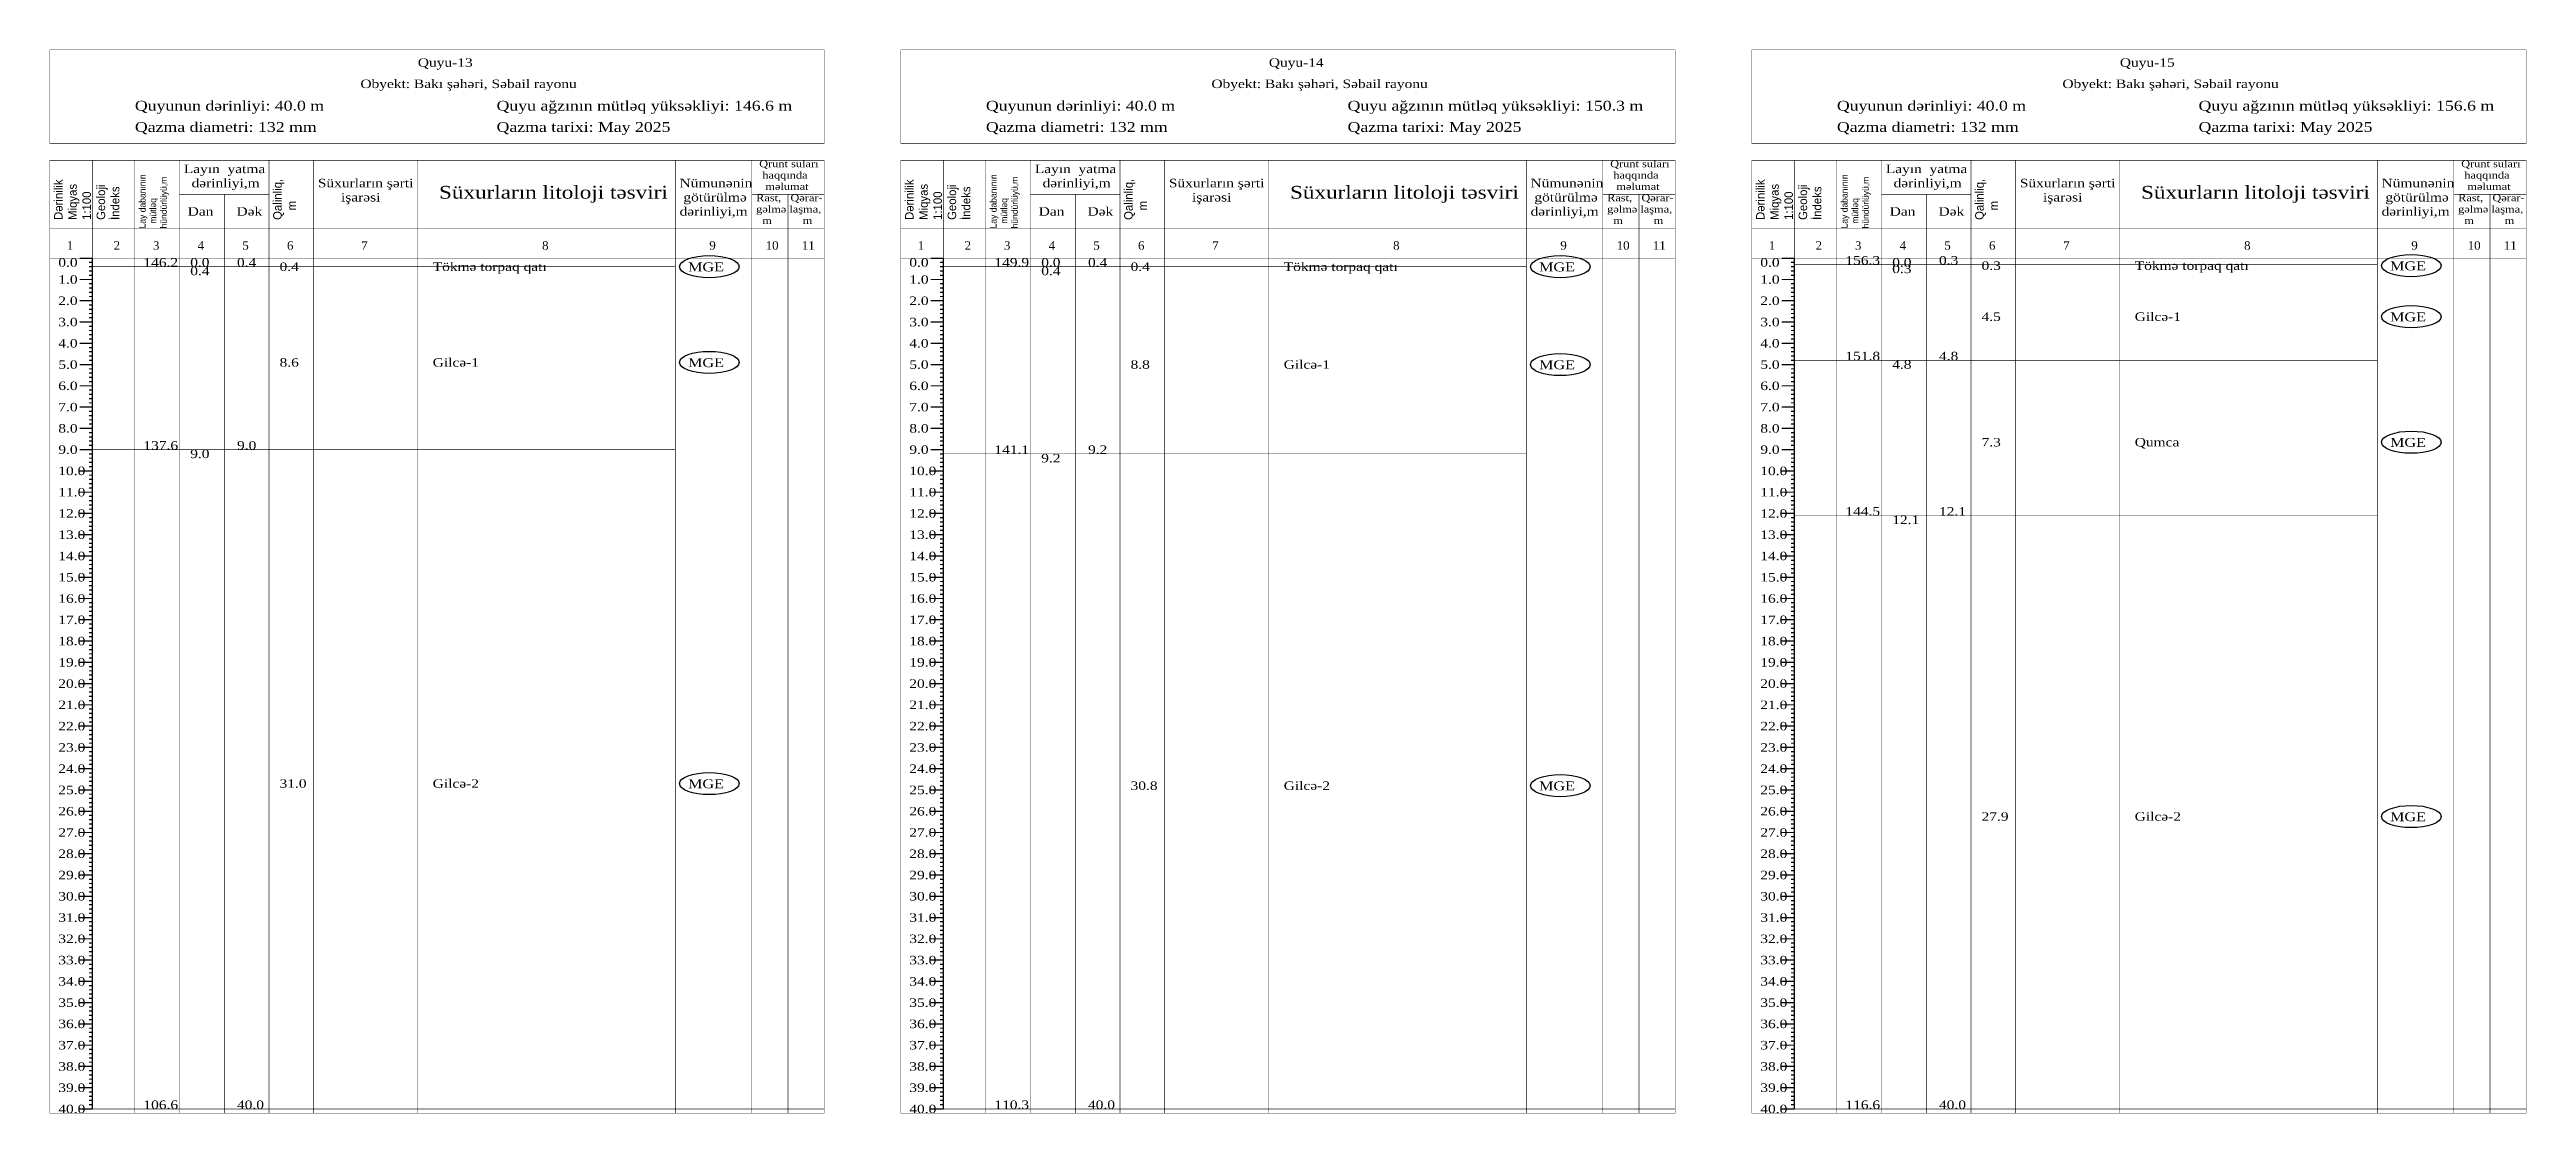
# Model space of a CAD drawing. Header units: metres. Extents: x -10 to 4772, y -44 to 349.
# Drawn here: x 2390 to 2972, y 99 to 349 of the extents above; entities that cross this region are included whole.
import ezdxf

# ---------------------------------------------------------------- set-up
doc = ezdxf.new("R2010")
doc.units = ezdxf.units.M
doc.layers.add('Default', color=7, linetype='Continuous')
doc.layers.add('MyLayer', color=7, linetype='Continuous')
doc.styles.add('Times New Roman', font='Times New Roman')
doc.styles.add('Times New Roman_Bold', font='Times New Roman', dxfattribs={"width": 1.2})

msp = doc.modelspace()

# ---------------------------------------------------------------- texts
at = {"color": 7, "attachment_point": 1}
for s, insert, char_height, style in [('Quyu-13', (2476.5, 347), 2, 'Times New Roman_Bold'), ('Quyu-14', (2676.5, 347), 2, 'Times New Roman_Bold'), ('Quyu-15', (2876.5, 347), 2, 'Times New Roman_Bold'), ('Obyekt: Bakı şəhəri, Səbail rayonu', (2463, 342), 2, 'Times New Roman_Bold'), ('Obyekt: Bakı şəhəri, Səbail rayonu', (2663, 342), 2, 'Times New Roman_Bold'), ('Obyekt: Bakı şəhəri, Səbail rayonu', (2863, 342), 2, 'Times New Roman_Bold'), ('Quyunun dərinliyi: 40.0 m', (2410, 337), 2.3, 'Times New Roman_Bold'), ('Qazma diametri: 132 mm', (2410, 332), 2.3, 'Times New Roman_Bold'), ('Quyu ağzının mütləq yüksəkliyi: 146.6 m', (2495, 337), 2.3, 'Times New Roman_Bold'), ('Qazma tarixi: May 2025 ', (2495, 332), 2.3, 'Times New Roman_Bold'), ('Quyunun dərinliyi: 40.0 m', (2610, 337), 2.3, 'Times New Roman_Bold'), ('Qazma diametri: 132 mm', (2610, 332), 2.3, 'Times New Roman_Bold'), ('Quyu ağzının mütləq yüksəkliyi: 150.3 m', (2695, 337), 2.3, 'Times New Roman_Bold'), ('Qazma tarixi: May 2025 ', (2695, 332), 2.3, 'Times New Roman_Bold'), ('Quyunun dərinliyi: 40.0 m', (2810, 337), 2.3, 'Times New Roman_Bold'), ('Qazma diametri: 132 mm', (2810, 332), 2.3, 'Times New Roman_Bold'), ('Quyu ağzının mütləq yüksəkliyi: 156.6 m', (2895, 337), 2.3, 'Times New Roman_Bold'), ('Qazma tarixi: May 2025 ', (2895, 332), 2.3, 'Times New Roman_Bold'), ('Layın  yatma\\P  dərinliyi,m \\P \\P Dan      Dək', (2421.5, 322), 2, 'Times New Roman_Bold'), (' Qrunt suları\\P  haqqında\\P   məlumat\\PRast,   Qərar-\\Pgəlmə laşma,\\P  m          m ', (2556, 323), 1.6, 'Times New Roman_Bold'), ('Layın  yatma\\P  dərinliyi,m \\P \\P Dan      Dək', (2621.5, 322), 2, 'Times New Roman_Bold'), (' Qrunt suları\\P  haqqında\\P   məlumat\\PRast,   Qərar-\\Pgəlmə laşma,\\P  m          m ', (2756, 323), 1.6, 'Times New Roman_Bold'), ('Layın  yatma\\P  dərinliyi,m \\P \\P Dan      Dək', (2821.5, 322), 2, 'Times New Roman_Bold'), (' Qrunt suları\\P  haqqında\\P   məlumat\\PRast,   Qərar-\\Pgəlmə laşma,\\P  m          m ', (2956, 323), 1.6, 'Times New Roman_Bold'), ('\\PSüxurların şərti\\P      işarəsi', (2453, 322), 2, 'Times New Roman_Bold'), ('\\P   Süxurların litoloji təsviri', (2477.4, 322), 3, 'Times New Roman_Bold'), ('\\PNümunənin\\P götürülmə\\Pdərinliyi,m', (2538, 322), 2, 'Times New Roman_Bold'), ('\\PSüxurların şərti\\P      işarəsi', (2653, 322), 2, 'Times New Roman_Bold'), ('\\P   Süxurların litoloji təsviri', (2677.4, 322), 3, 'Times New Roman_Bold'), ('\\PNümunənin\\P götürülmə\\Pdərinliyi,m', (2738, 322), 2, 'Times New Roman_Bold'), ('\\PSüxurların şərti\\P      işarəsi', (2853, 322), 2, 'Times New Roman_Bold'), ('\\P   Süxurların litoloji təsviri', (2877.4, 322), 3, 'Times New Roman_Bold'), ('\\PNümunənin\\P götürülmə\\Pdərinliyi,m', (2938, 322), 2, 'Times New Roman_Bold'), ('1', (2394, 304), 2, 'Times New Roman'), ('2', (2405, 304), 2, 'Times New Roman'), ('3', (2414.25, 304), 2, 'Times New Roman'), ('4', (2424.75, 304), 2, 'Times New Roman'), ('5', (2435.25, 304), 2, 'Times New Roman'), ('6', (2445.75, 304), 2, 'Times New Roman'), ('7', (2463.2, 304), 2, 'Times New Roman'), ('8', (2505.7, 304), 2, 'Times New Roman'), ('9', (2545, 304), 2, 'Times New Roman'), ('10', (2558.25, 304), 2, 'Times New Roman'), ('11', (2566.75, 304), 2, 'Times New Roman'), ('1', (2594, 304), 2, 'Times New Roman'), ('2', (2605, 304), 2, 'Times New Roman'), ('3', (2614.25, 304), 2, 'Times New Roman'), ('4', (2624.75, 304), 2, 'Times New Roman'), ('5', (2635.25, 304), 2, 'Times New Roman'), ('6', (2645.75, 304), 2, 'Times New Roman'), ('7', (2663.2, 304), 2, 'Times New Roman'), ('8', (2705.7, 304), 2, 'Times New Roman'), ('9', (2745, 304), 2, 'Times New Roman'), ('10', (2758.25, 304), 2, 'Times New Roman'), ('11', (2766.75, 304), 2, 'Times New Roman'), ('1', (2794, 304), 2, 'Times New Roman'), ('2', (2805, 304), 2, 'Times New Roman'), ('3', (2814.25, 304), 2, 'Times New Roman'), ('4', (2824.75, 304), 2, 'Times New Roman'), ('5', (2835.25, 304), 2, 'Times New Roman'), ('6', (2845.75, 304), 2, 'Times New Roman'), ('7', (2863.2, 304), 2, 'Times New Roman'), ('8', (2905.7, 304), 2, 'Times New Roman'), ('9', (2945, 304), 2, 'Times New Roman'), ('10', (2958.25, 304), 2, 'Times New Roman'), ('11', (2966.75, 304), 2, 'Times New Roman'), ('0.0', (2392, 300), 2, 'Times New Roman_Bold'), ('146.2', (2412, 300), 2, 'Times New Roman_Bold'), ('0.0', (2423, 300), 2, 'Times New Roman_Bold'), ('0.4', (2423, 298), 2, 'Times New Roman_Bold'), ('0.4', (2423, 298), 2, 'Times New Roman_Bold'), ('0.4', (2434, 300), 2, 'Times New Roman_Bold'), ('0.4', (2444, 299), 2, 'Times New Roman_Bold'), ('Tökmə torpaq qatı', (2480, 299), 2, 'Times New Roman_Bold'), ('0.0', (2592, 300), 2, 'Times New Roman_Bold'), ('149.9', (2612, 300), 2, 'Times New Roman_Bold'), ('0.0', (2623, 300), 2, 'Times New Roman_Bold'), ('0.4', (2623, 298), 2, 'Times New Roman_Bold'), ('0.4', (2623, 298), 2, 'Times New Roman_Bold'), ('0.4', (2634, 300), 2, 'Times New Roman_Bold'), ('0.4', (2644, 299), 2, 'Times New Roman_Bold'), ('Tökmə torpaq qatı', (2680, 299), 2, 'Times New Roman_Bold'), ('0.0', (2792, 300), 2, 'Times New Roman_Bold'), ('156.3', (2812, 300.5), 2, 'Times New Roman_Bold'), ('0.0', (2823, 300), 2, 'Times New Roman_Bold'), ('0.3', (2823, 298.5), 2, 'Times New Roman_Bold'), ('0.3', (2823, 298.5), 2, 'Times New Roman_Bold'), ('0.3', (2834, 300.5), 2, 'Times New Roman_Bold'), ('0.3', (2844, 299.25), 2, 'Times New Roman_Bold'), ('Tökmə torpaq qatı', (2880, 299.25), 2, 'Times New Roman_Bold'), ('1.0', (2392, 296), 2, 'Times New Roman_Bold'), ('1.0', (2592, 296), 2, 'Times New Roman_Bold'), ('1.0', (2792, 296), 2, 'Times New Roman_Bold'), ('2.0', (2392, 291), 2, 'Times New Roman_Bold'), ('3.0', (2392, 286), 2, 'Times New Roman_Bold'), ('2.0', (2592, 291), 2, 'Times New Roman_Bold'), ('3.0', (2592, 286), 2, 'Times New Roman_Bold'), ('2.0', (2792, 291), 2, 'Times New Roman_Bold'), ('3.0', (2792, 286), 2, 'Times New Roman_Bold'), ('4.5', (2844, 287.25), 2, 'Times New Roman_Bold'), ('Gilcə-1', (2880, 287.25), 2, 'Times New Roman_Bold'), ('4.0', (2392, 281), 2, 'Times New Roman_Bold'), ('4.0', (2592, 281), 2, 'Times New Roman_Bold'), ('4.0', (2792, 281), 2, 'Times New Roman_Bold'), ('5.0', (2392, 276), 2, 'Times New Roman_Bold'), ('8.6', (2444, 276.5), 2, 'Times New Roman_Bold'), ('Gilcə-1', (2480, 276.5), 2, 'Times New Roman_Bold'), ('5.0', (2592, 276), 2, 'Times New Roman_Bold'), ('8.8', (2644, 276), 2, 'Times New Roman_Bold'), ('Gilcə-1', (2680, 276), 2, 'Times New Roman_Bold'), ('5.0', (2792, 276), 2, 'Times New Roman_Bold'), ('151.8', (2812, 278), 2, 'Times New Roman_Bold'), ('4.8', (2823, 276), 2, 'Times New Roman_Bold'), ('4.8', (2823, 276), 2, 'Times New Roman_Bold'), ('4.8', (2834, 278), 2, 'Times New Roman_Bold'), ('6.0', (2392, 271), 2, 'Times New Roman_Bold'), ('6.0', (2592, 271), 2, 'Times New Roman_Bold'), ('6.0', (2792, 271), 2, 'Times New Roman_Bold'), ('7.0', (2392, 266), 2, 'Times New Roman_Bold'), ('7.0', (2592, 266), 2, 'Times New Roman_Bold'), ('7.0', (2792, 266), 2, 'Times New Roman_Bold'), ('8.0', (2392, 261), 2, 'Times New Roman_Bold'), ('137.6', (2412, 257), 2, 'Times New Roman_Bold'), ('9.0', (2434, 257), 2, 'Times New Roman_Bold'), ('8.0', (2592, 261), 2, 'Times New Roman_Bold'), ('8.0', (2792, 261), 2, 'Times New Roman_Bold'), ('7.3', (2844, 257.75), 2, 'Times New Roman_Bold'), ('Qumca', (2880, 257.75), 2, 'Times New Roman_Bold'), ('9.0', (2392, 256), 2, 'Times New Roman_Bold'), ('10.0', (2392, 251), 2, 'Times New Roman_Bold'), ('9.0', (2423, 255), 2, 'Times New Roman_Bold'), ('9.0', (2423, 255), 2, 'Times New Roman_Bold'), ('9.0', (2592, 256), 2, 'Times New Roman_Bold'), ('10.0', (2592, 251), 2, 'Times New Roman_Bold'), ('141.1', (2612, 256), 2, 'Times New Roman_Bold'), ('9.2', (2623, 254), 2, 'Times New Roman_Bold'), ('9.2', (2623, 254), 2, 'Times New Roman_Bold'), ('9.2', (2634, 256), 2, 'Times New Roman_Bold'), ('9.0', (2792, 256), 2, 'Times New Roman_Bold'), ('10.0', (2792, 251), 2, 'Times New Roman_Bold'), ('11.0', (2392, 246), 2, 'Times New Roman_Bold'), ('11.0', (2592, 246), 2, 'Times New Roman_Bold'), ('11.0', (2792, 246), 2, 'Times New Roman_Bold'), ('12.0', (2392, 241), 2, 'Times New Roman_Bold'), ('12.0', (2592, 241), 2, 'Times New Roman_Bold'), ('12.0', (2792, 241), 2, 'Times New Roman_Bold'), ('144.5', (2812, 241.5), 2, 'Times New Roman_Bold'), ('12.1', (2823, 239.5), 2, 'Times New Roman_Bold'), ('12.1', (2823, 239.5), 2, 'Times New Roman_Bold'), ('12.1', (2834, 241.5), 2, 'Times New Roman_Bold'), ('13.0', (2392, 236), 2, 'Times New Roman_Bold'), ('13.0', (2592, 236), 2, 'Times New Roman_Bold'), ('13.0', (2792, 236), 2, 'Times New Roman_Bold'), ('14.0', (2392, 231), 2, 'Times New Roman_Bold'), ('14.0', (2592, 231), 2, 'Times New Roman_Bold'), ('14.0', (2792, 231), 2, 'Times New Roman_Bold'), ('15.0', (2392, 226), 2, 'Times New Roman_Bold'), ('15.0', (2592, 226), 2, 'Times New Roman_Bold'), ('15.0', (2792, 226), 2, 'Times New Roman_Bold'), ('16.0', (2392, 221), 2, 'Times New Roman_Bold'), ('17.0', (2392, 216), 2, 'Times New Roman_Bold'), ('16.0', (2592, 221), 2, 'Times New Roman_Bold'), ('17.0', (2592, 216), 2, 'Times New Roman_Bold'), ('16.0', (2792, 221), 2, 'Times New Roman_Bold'), ('17.0', (2792, 216), 2, 'Times New Roman_Bold'), ('18.0', (2392, 211), 2, 'Times New Roman_Bold'), ('18.0', (2592, 211), 2, 'Times New Roman_Bold'), ('18.0', (2792, 211), 2, 'Times New Roman_Bold'), ('19.0', (2392, 206), 2, 'Times New Roman_Bold'), ('19.0', (2592, 206), 2, 'Times New Roman_Bold'), ('19.0', (2792, 206), 2, 'Times New Roman_Bold'), ('20.0', (2392, 201), 2, 'Times New Roman_Bold'), ('20.0', (2592, 201), 2, 'Times New Roman_Bold'), ('20.0', (2792, 201), 2, 'Times New Roman_Bold'), ('21.0', (2392, 196), 2, 'Times New Roman_Bold'), ('21.0', (2592, 196), 2, 'Times New Roman_Bold'), ('21.0', (2792, 196), 2, 'Times New Roman_Bold'), ('22.0', (2392, 191), 2, 'Times New Roman_Bold'), ('22.0', (2592, 191), 2, 'Times New Roman_Bold'), ('22.0', (2792, 191), 2, 'Times New Roman_Bold'), ('23.0', (2392, 186), 2, 'Times New Roman_Bold'), ('24.0', (2392, 181), 2, 'Times New Roman_Bold'), ('23.0', (2592, 186), 2, 'Times New Roman_Bold'), ('24.0', (2592, 181), 2, 'Times New Roman_Bold'), ('23.0', (2792, 186), 2, 'Times New Roman_Bold'), ('24.0', (2792, 181), 2, 'Times New Roman_Bold'), ('25.0', (2392, 176), 2, 'Times New Roman_Bold'), ('31.0', (2444, 177.5), 2, 'Times New Roman_Bold'), ('Gilcə-2', (2480, 177.5), 2, 'Times New Roman_Bold'), ('25.0', (2592, 176), 2, 'Times New Roman_Bold'), ('30.8', (2644, 177), 2, 'Times New Roman_Bold'), ('Gilcə-2', (2680, 177), 2, 'Times New Roman_Bold'), ('25.0', (2792, 176), 2, 'Times New Roman_Bold'), ('26.0', (2392, 171), 2, 'Times New Roman_Bold'), ('26.0', (2592, 171), 2, 'Times New Roman_Bold'), ('26.0', (2792, 171), 2, 'Times New Roman_Bold'), ('27.9', (2844, 169.75), 2, 'Times New Roman_Bold'), ('Gilcə-2', (2880, 169.75), 2, 'Times New Roman_Bold'), ('27.0', (2392, 166), 2, 'Times New Roman_Bold'), ('27.0', (2592, 166), 2, 'Times New Roman_Bold'), ('27.0', (2792, 166), 2, 'Times New Roman_Bold'), ('28.0', (2392, 161), 2, 'Times New Roman_Bold'), ('28.0', (2592, 161), 2, 'Times New Roman_Bold'), ('28.0', (2792, 161), 2, 'Times New Roman_Bold'), ('29.0', (2392, 156), 2, 'Times New Roman_Bold'), ('29.0', (2592, 156), 2, 'Times New Roman_Bold'), ('29.0', (2792, 156), 2, 'Times New Roman_Bold'), ('30.0', (2392, 151), 2, 'Times New Roman_Bold'), ('31.0', (2392, 146), 2, 'Times New Roman_Bold'), ('30.0', (2592, 151), 2, 'Times New Roman_Bold'), ('31.0', (2592, 146), 2, 'Times New Roman_Bold'), ('30.0', (2792, 151), 2, 'Times New Roman_Bold'), ('31.0', (2792, 146), 2, 'Times New Roman_Bold'), ('32.0', (2392, 141), 2, 'Times New Roman_Bold'), ('32.0', (2592, 141), 2, 'Times New Roman_Bold'), ('32.0', (2792, 141), 2, 'Times New Roman_Bold'), ('33.0', (2392, 136), 2, 'Times New Roman_Bold'), ('33.0', (2592, 136), 2, 'Times New Roman_Bold'), ('33.0', (2792, 136), 2, 'Times New Roman_Bold'), ('34.0', (2392, 131), 2, 'Times New Roman_Bold'), ('34.0', (2592, 131), 2, 'Times New Roman_Bold'), ('34.0', (2792, 131), 2, 'Times New Roman_Bold'), ('35.0', (2392, 126), 2, 'Times New Roman_Bold'), ('35.0', (2592, 126), 2, 'Times New Roman_Bold'), ('35.0', (2792, 126), 2, 'Times New Roman_Bold'), ('36.0', (2392, 121), 2, 'Times New Roman_Bold'), ('36.0', (2592, 121), 2, 'Times New Roman_Bold'), ('36.0', (2792, 121), 2, 'Times New Roman_Bold'), ('37.0', (2392, 116), 2, 'Times New Roman_Bold'), ('38.0', (2392, 111), 2, 'Times New Roman_Bold'), ('37.0', (2592, 116), 2, 'Times New Roman_Bold'), ('38.0', (2592, 111), 2, 'Times New Roman_Bold'), ('37.0', (2792, 116), 2, 'Times New Roman_Bold'), ('38.0', (2792, 111), 2, 'Times New Roman_Bold'), ('39.0', (2392, 106), 2, 'Times New Roman_Bold'), ('39.0', (2592, 106), 2, 'Times New Roman_Bold'), ('39.0', (2792, 106), 2, 'Times New Roman_Bold'), ('40.0', (2392, 101), 2, 'Times New Roman_Bold'), ('106.6', (2412, 102), 2, 'Times New Roman_Bold'), ('40.0', (2434, 102), 2, 'Times New Roman_Bold'), ('40.0', (2592, 101), 2, 'Times New Roman_Bold'), ('110.3', (2612, 102), 2, 'Times New Roman_Bold'), ('40.0', (2634, 102), 2, 'Times New Roman_Bold'), ('40.0', (2792, 101), 2, 'Times New Roman_Bold'), ('116.6', (2812, 102), 2, 'Times New Roman_Bold'), ('40.0', (2834, 102), 2, 'Times New Roman_Bold')]:
    msp.add_mtext(s, dxfattribs=dict(at, insert=insert, char_height=char_height, style=style))
at = {"attachment_point": 1, "rotation": 90}
for s, insert, char_height in [('Dərinilik\\PMiqyas\\P1:100', (2391, 309), 2), ('Geoloji\\Pİndeks', (2401, 309), 2), ('Lay dabanının\\P  mütləq\\Phündürlüyü,m', (2411, 307), 1.5), ('Qalinliq,\\P   m', (2442.5, 309), 2), ('Dərinilik\\PMiqyas\\P1:100', (2591, 309), 2), ('Geoloji\\Pİndeks', (2601, 309), 2), ('Lay dabanının\\P  mütləq\\Phündürlüyü,m', (2611, 307), 1.5), ('Qalinliq,\\P   m', (2642.5, 309), 2), ('Dərinilik\\PMiqyas\\P1:100', (2791, 309), 2), ('Geoloji\\Pİndeks', (2801, 309), 2), ('Lay dabanının\\P  mütləq\\Phündürlüyü,m', (2811, 307), 1.5), ('Qalinliq,\\P   m', (2842.5, 309), 2)]:
    msp.add_mtext(s, dxfattribs=dict(at, insert=insert, char_height=char_height))
at = {"color": 5, "char_height": 2.1, "attachment_point": 1, "style": 'Times New Roman_Bold'}
for insert in [(2540, 299), (2740, 299), (2940, 299.25), (2940, 287.25), (2540, 276.5), (2740, 276), (2940, 257.75), (2540, 177.5), (2740, 177), (2940, 169.75)]:
    msp.add_mtext('MGE', dxfattribs=dict(at, insert=insert))

# ---------------------------------------------------------------- linework, layer by layer
at = {"color": 7, "lineweight": 30}
for p, q in [((2400, 100), (2400, 300)), ((2600, 100), (2600, 300)), ((2800, 100), (2800, 300))]:
    msp.add_line(p, q, dxfattribs=at)
for points in [[(2400, 100), (2400, 300)], [(2600, 100), (2600, 300)], [(2800, 100), (2800, 300)]]:
    msp.add_lwpolyline(points, dxfattribs=at)
at = {"color": 5}
for centre in [(2545, 298), (2745, 298), (2945, 298.25), (2945, 286.25), (2545, 275.5), (2745, 275), (2945, 256.75), (2545, 176.5), (2745, 176), (2945, 168.75)]:
    msp.add_ellipse(centre, major_axis=(7, 0), ratio=0.371429, dxfattribs=at)
at = {"layer": 'Default'}
for points, const_width in [([(2400, 300), (2400, 323)], 0.12), ([(2600, 300), (2600, 323)], 0.12), ([(2800, 300), (2800, 323)], 0.12), ([(2397, 300), (2400, 300)], 0.3), ([(2399.2, 299), (2400, 299)], 0.3), ([(2399.2, 298), (2400, 298)], 0.3), ([(2399.2, 297), (2400, 297)], 0.3), ([(2400, 298), (2537, 298)], 0.12), ([(2597, 300), (2600, 300)], 0.3), ([(2599.2, 299), (2600, 299)], 0.3), ([(2599.2, 298), (2600, 298)], 0.3), ([(2599.2, 297), (2600, 297)], 0.3), ([(2600, 298), (2737, 298)], 0.12), ([(2797, 300), (2800, 300)], 0.3), ([(2799.2, 299), (2800, 299)], 0.3), ([(2799.2, 298), (2800, 298)], 0.3), ([(2799.2, 297), (2800, 297)], 0.3), ([(2800, 298.5), (2937, 298.5)], 0.12), ([(2397, 295), (2400, 295)], 0.3), ([(2399.2, 296), (2400, 296)], 0.3), ([(2399.2, 294), (2400, 294)], 0.3), ([(2399.2, 293), (2400, 293)], 0.3), ([(2399.2, 292), (2400, 292)], 0.3), ([(2399.2, 291), (2400, 291)], 0.3), ([(2597, 295), (2600, 295)], 0.3), ([(2599.2, 296), (2600, 296)], 0.3), ([(2599.2, 294), (2600, 294)], 0.3), ([(2599.2, 293), (2600, 293)], 0.3), ([(2599.2, 292), (2600, 292)], 0.3), ([(2599.2, 291), (2600, 291)], 0.3), ([(2797, 295), (2800, 295)], 0.3), ([(2799.2, 296), (2800, 296)], 0.3), ([(2799.2, 294), (2800, 294)], 0.3), ([(2799.2, 293), (2800, 293)], 0.3), ([(2799.2, 292), (2800, 292)], 0.3), ([(2799.2, 291), (2800, 291)], 0.3), ([(2397, 290), (2400, 290)], 0.3), ([(2399.2, 289), (2400, 289)], 0.3), ([(2399.2, 288), (2400, 288)], 0.3), ([(2399.2, 287), (2400, 287)], 0.3), ([(2399.2, 286), (2400, 286)], 0.3), ([(2597, 290), (2600, 290)], 0.3), ([(2599.2, 289), (2600, 289)], 0.3), ([(2599.2, 288), (2600, 288)], 0.3), ([(2599.2, 287), (2600, 287)], 0.3), ([(2599.2, 286), (2600, 286)], 0.3), ([(2797, 290), (2800, 290)], 0.3), ([(2799.2, 289), (2800, 289)], 0.3), ([(2799.2, 288), (2800, 288)], 0.3), ([(2799.2, 287), (2800, 287)], 0.3), ([(2799.2, 286), (2800, 286)], 0.3), ([(2397, 285), (2400, 285)], 0.3), ([(2397, 280), (2400, 280)], 0.3), ([(2399.2, 284), (2400, 284)], 0.3), ([(2399.2, 283), (2400, 283)], 0.3), ([(2399.2, 282), (2400, 282)], 0.3), ([(2399.2, 281), (2400, 281)], 0.3), ([(2597, 285), (2600, 285)], 0.3), ([(2597, 280), (2600, 280)], 0.3), ([(2599.2, 284), (2600, 284)], 0.3), ([(2599.2, 283), (2600, 283)], 0.3), ([(2599.2, 282), (2600, 282)], 0.3), ([(2599.2, 281), (2600, 281)], 0.3), ([(2797, 285), (2800, 285)], 0.3), ([(2797, 280), (2800, 280)], 0.3), ([(2799.2, 284), (2800, 284)], 0.3), ([(2799.2, 283), (2800, 283)], 0.3), ([(2799.2, 282), (2800, 282)], 0.3), ([(2799.2, 281), (2800, 281)], 0.3), ([(2397, 275), (2400, 275)], 0.3), ([(2399.2, 279), (2400, 279)], 0.3), ([(2399.2, 278), (2400, 278)], 0.3), ([(2399.2, 277), (2400, 277)], 0.3), ([(2399.2, 276), (2400, 276)], 0.3), ([(2399.2, 274), (2400, 274)], 0.3), ([(2597, 275), (2600, 275)], 0.3), ([(2599.2, 279), (2600, 279)], 0.3), ([(2599.2, 278), (2600, 278)], 0.3), ([(2599.2, 277), (2600, 277)], 0.3), ([(2599.2, 276), (2600, 276)], 0.3), ([(2599.2, 274), (2600, 274)], 0.3), ([(2797, 275), (2800, 275)], 0.3), ([(2799.2, 279), (2800, 279)], 0.3), ([(2799.2, 278), (2800, 278)], 0.3), ([(2799.2, 277), (2800, 277)], 0.3), ([(2799.2, 276), (2800, 276)], 0.3), ([(2799.2, 274), (2800, 274)], 0.3), ([(2800, 276), (2937, 276)], 0.12), ([(2397, 270), (2400, 270)], 0.3), ([(2399.2, 273), (2400, 273)], 0.3), ([(2399.2, 272), (2400, 272)], 0.3), ([(2399.2, 271), (2400, 271)], 0.3), ([(2399.2, 269), (2400, 269)], 0.3), ([(2399.2, 268), (2400, 268)], 0.3), ([(2597, 270), (2600, 270)], 0.3), ([(2599.2, 273), (2600, 273)], 0.3), ([(2599.2, 272), (2600, 272)], 0.3), ([(2599.2, 271), (2600, 271)], 0.3), ([(2599.2, 269), (2600, 269)], 0.3), ([(2599.2, 268), (2600, 268)], 0.3), ([(2797, 270), (2800, 270)], 0.3), ([(2799.2, 273), (2800, 273)], 0.3), ([(2799.2, 272), (2800, 272)], 0.3), ([(2799.2, 271), (2800, 271)], 0.3), ([(2799.2, 269), (2800, 269)], 0.3), ([(2799.2, 268), (2800, 268)], 0.3), ([(2397, 265), (2400, 265)], 0.3), ([(2399.2, 267), (2400, 267)], 0.3), ([(2399.2, 266), (2400, 266)], 0.3), ([(2399.2, 264), (2400, 264)], 0.3), ([(2399.2, 263), (2400, 263)], 0.3), ([(2399.2, 262), (2400, 262)], 0.3), ([(2597, 265), (2600, 265)], 0.3), ([(2599.2, 267), (2600, 267)], 0.3), ([(2599.2, 266), (2600, 266)], 0.3), ([(2599.2, 264), (2600, 264)], 0.3), ([(2599.2, 263), (2600, 263)], 0.3), ([(2599.2, 262), (2600, 262)], 0.3), ([(2797, 265), (2800, 265)], 0.3), ([(2799.2, 267), (2800, 267)], 0.3), ([(2799.2, 266), (2800, 266)], 0.3), ([(2799.2, 264), (2800, 264)], 0.3), ([(2799.2, 263), (2800, 263)], 0.3), ([(2799.2, 262), (2800, 262)], 0.3), ([(2397, 260), (2400, 260)], 0.3), ([(2399.2, 261), (2400, 261)], 0.3), ([(2399.2, 259), (2400, 259)], 0.3), ([(2399.2, 258), (2400, 258)], 0.3), ([(2399.2, 257), (2400, 257)], 0.3), ([(2399.2, 256), (2400, 256)], 0.3), ([(2597, 260), (2600, 260)], 0.3), ([(2599.2, 261), (2600, 261)], 0.3), ([(2599.2, 259), (2600, 259)], 0.3), ([(2599.2, 258), (2600, 258)], 0.3), ([(2599.2, 257), (2600, 257)], 0.3), ([(2599.2, 256), (2600, 256)], 0.3), ([(2797, 260), (2800, 260)], 0.3), ([(2799.2, 261), (2800, 261)], 0.3), ([(2799.2, 259), (2800, 259)], 0.3), ([(2799.2, 258), (2800, 258)], 0.3), ([(2799.2, 257), (2800, 257)], 0.3), ([(2799.2, 256), (2800, 256)], 0.3), ([(2397, 255), (2400, 255)], 0.3), ([(2399.2, 254), (2400, 254)], 0.3), ([(2399.2, 253), (2400, 253)], 0.3), ([(2399.2, 252), (2400, 252)], 0.3), ([(2399.2, 251), (2400, 251)], 0.3), ([(2400, 255), (2537, 255)], 0.12), ([(2597, 255), (2600, 255)], 0.3), ([(2599.2, 254), (2600, 254)], 0.3), ([(2599.2, 253), (2600, 253)], 0.3), ([(2599.2, 252), (2600, 252)], 0.3), ([(2599.2, 251), (2600, 251)], 0.3), ([(2600, 254), (2737, 254)], 0.12), ([(2797, 255), (2800, 255)], 0.3), ([(2799.2, 254), (2800, 254)], 0.3), ([(2799.2, 253), (2800, 253)], 0.3), ([(2799.2, 252), (2800, 252)], 0.3), ([(2799.2, 251), (2800, 251)], 0.3), ([(2397, 250), (2400, 250)], 0.3), ([(2397, 245), (2400, 245)], 0.3), ([(2399.2, 249), (2400, 249)], 0.3), ([(2399.2, 248), (2400, 248)], 0.3), ([(2399.2, 247), (2400, 247)], 0.3), ([(2399.2, 246), (2400, 246)], 0.3), ([(2597, 250), (2600, 250)], 0.3), ([(2597, 245), (2600, 245)], 0.3), ([(2599.2, 249), (2600, 249)], 0.3), ([(2599.2, 248), (2600, 248)], 0.3), ([(2599.2, 247), (2600, 247)], 0.3), ([(2599.2, 246), (2600, 246)], 0.3), ([(2797, 250), (2800, 250)], 0.3), ([(2797, 245), (2800, 245)], 0.3), ([(2799.2, 249), (2800, 249)], 0.3), ([(2799.2, 248), (2800, 248)], 0.3), ([(2799.2, 247), (2800, 247)], 0.3), ([(2799.2, 246), (2800, 246)], 0.3), ([(2397, 240), (2400, 240)], 0.3), ([(2399.2, 244), (2400, 244)], 0.3), ([(2399.2, 243), (2400, 243)], 0.3), ([(2399.2, 242), (2400, 242)], 0.3), ([(2399.2, 241), (2400, 241)], 0.3), ([(2399.2, 239), (2400, 239)], 0.3), ([(2597, 240), (2600, 240)], 0.3), ([(2599.2, 244), (2600, 244)], 0.3), ([(2599.2, 243), (2600, 243)], 0.3), ([(2599.2, 242), (2600, 242)], 0.3), ([(2599.2, 241), (2600, 241)], 0.3), ([(2599.2, 239), (2600, 239)], 0.3), ([(2797, 240), (2800, 240)], 0.3), ([(2799.2, 244), (2800, 244)], 0.3), ([(2799.2, 243), (2800, 243)], 0.3), ([(2799.2, 242), (2800, 242)], 0.3), ([(2799.2, 241), (2800, 241)], 0.3), ([(2799.2, 239), (2800, 239)], 0.3), ([(2800, 239.5), (2937, 239.5)], 0.12), ([(2397, 235), (2400, 235)], 0.3), ([(2399.2, 238), (2400, 238)], 0.3), ([(2399.2, 237), (2400, 237)], 0.3), ([(2399.2, 236), (2400, 236)], 0.3), ([(2399.2, 234), (2400, 234)], 0.3), ([(2399.2, 233), (2400, 233)], 0.3), ([(2597, 235), (2600, 235)], 0.3), ([(2599.2, 238), (2600, 238)], 0.3), ([(2599.2, 237), (2600, 237)], 0.3), ([(2599.2, 236), (2600, 236)], 0.3), ([(2599.2, 234), (2600, 234)], 0.3), ([(2599.2, 233), (2600, 233)], 0.3), ([(2797, 235), (2800, 235)], 0.3), ([(2799.2, 238), (2800, 238)], 0.3), ([(2799.2, 237), (2800, 237)], 0.3), ([(2799.2, 236), (2800, 236)], 0.3), ([(2799.2, 234), (2800, 234)], 0.3), ([(2799.2, 233), (2800, 233)], 0.3), ([(2397, 230), (2400, 230)], 0.3), ([(2399.2, 232), (2400, 232)], 0.3), ([(2399.2, 231), (2400, 231)], 0.3), ([(2399.2, 229), (2400, 229)], 0.3), ([(2399.2, 228), (2400, 228)], 0.3), ([(2399.2, 227), (2400, 227)], 0.3), ([(2597, 230), (2600, 230)], 0.3), ([(2599.2, 232), (2600, 232)], 0.3), ([(2599.2, 231), (2600, 231)], 0.3), ([(2599.2, 229), (2600, 229)], 0.3), ([(2599.2, 228), (2600, 228)], 0.3), ([(2599.2, 227), (2600, 227)], 0.3), ([(2797, 230), (2800, 230)], 0.3), ([(2799.2, 232), (2800, 232)], 0.3), ([(2799.2, 231), (2800, 231)], 0.3), ([(2799.2, 229), (2800, 229)], 0.3), ([(2799.2, 228), (2800, 228)], 0.3), ([(2799.2, 227), (2800, 227)], 0.3), ([(2397, 225), (2400, 225)], 0.3), ([(2399.2, 226), (2400, 226)], 0.3), ([(2399.2, 224), (2400, 224)], 0.3), ([(2399.2, 223), (2400, 223)], 0.3), ([(2399.2, 222), (2400, 222)], 0.3), ([(2597, 225), (2600, 225)], 0.3), ([(2599.2, 226), (2600, 226)], 0.3), ([(2599.2, 224), (2600, 224)], 0.3), ([(2599.2, 223), (2600, 223)], 0.3), ([(2599.2, 222), (2600, 222)], 0.3), ([(2797, 225), (2800, 225)], 0.3), ([(2799.2, 226), (2800, 226)], 0.3), ([(2799.2, 224), (2800, 224)], 0.3), ([(2799.2, 223), (2800, 223)], 0.3), ([(2799.2, 222), (2800, 222)], 0.3), ([(2397, 220), (2400, 220)], 0.3), ([(2399.2, 221), (2400, 221)], 0.3), ([(2399.2, 219), (2400, 219)], 0.3), ([(2399.2, 218), (2400, 218)], 0.3), ([(2399.2, 217), (2400, 217)], 0.3), ([(2399.2, 216), (2400, 216)], 0.3), ([(2597, 220), (2600, 220)], 0.3), ([(2599.2, 221), (2600, 221)], 0.3), ([(2599.2, 219), (2600, 219)], 0.3), ([(2599.2, 218), (2600, 218)], 0.3), ([(2599.2, 217), (2600, 217)], 0.3), ([(2599.2, 216), (2600, 216)], 0.3), ([(2797, 220), (2800, 220)], 0.3), ([(2799.2, 221), (2800, 221)], 0.3), ([(2799.2, 219), (2800, 219)], 0.3), ([(2799.2, 218), (2800, 218)], 0.3), ([(2799.2, 217), (2800, 217)], 0.3), ([(2799.2, 216), (2800, 216)], 0.3), ([(2397, 215), (2400, 215)], 0.3), ([(2397, 210), (2400, 210)], 0.3), ([(2399.2, 214), (2400, 214)], 0.3), ([(2399.2, 213), (2400, 213)], 0.3), ([(2399.2, 212), (2400, 212)], 0.3), ([(2399.2, 211), (2400, 211)], 0.3), ([(2597, 215), (2600, 215)], 0.3), ([(2597, 210), (2600, 210)], 0.3), ([(2599.2, 214), (2600, 214)], 0.3), ([(2599.2, 213), (2600, 213)], 0.3), ([(2599.2, 212), (2600, 212)], 0.3), ([(2599.2, 211), (2600, 211)], 0.3), ([(2797, 215), (2800, 215)], 0.3), ([(2797, 210), (2800, 210)], 0.3), ([(2799.2, 214), (2800, 214)], 0.3), ([(2799.2, 213), (2800, 213)], 0.3), ([(2799.2, 212), (2800, 212)], 0.3), ([(2799.2, 211), (2800, 211)], 0.3), ([(2397, 205), (2400, 205)], 0.3), ([(2399.2, 209), (2400, 209)], 0.3), ([(2399.2, 208), (2400, 208)], 0.3), ([(2399.2, 207), (2400, 207)], 0.3), ([(2399.2, 206), (2400, 206)], 0.3), ([(2399.2, 204), (2400, 204)], 0.3), ([(2597, 205), (2600, 205)], 0.3), ([(2599.2, 209), (2600, 209)], 0.3), ([(2599.2, 208), (2600, 208)], 0.3), ([(2599.2, 207), (2600, 207)], 0.3), ([(2599.2, 206), (2600, 206)], 0.3), ([(2599.2, 204), (2600, 204)], 0.3), ([(2797, 205), (2800, 205)], 0.3), ([(2799.2, 209), (2800, 209)], 0.3), ([(2799.2, 208), (2800, 208)], 0.3), ([(2799.2, 207), (2800, 207)], 0.3), ([(2799.2, 206), (2800, 206)], 0.3), ([(2799.2, 204), (2800, 204)], 0.3), ([(2397, 200), (2400, 200)], 0.3), ([(2399.2, 203), (2400, 203)], 0.3), ([(2399.2, 202), (2400, 202)], 0.3), ([(2399.2, 201), (2400, 201)], 0.3), ([(2399.2, 199), (2400, 199)], 0.3), ([(2399.2, 198), (2400, 198)], 0.3), ([(2597, 200), (2600, 200)], 0.3), ([(2599.2, 203), (2600, 203)], 0.3), ([(2599.2, 202), (2600, 202)], 0.3), ([(2599.2, 201), (2600, 201)], 0.3), ([(2599.2, 199), (2600, 199)], 0.3), ([(2599.2, 198), (2600, 198)], 0.3), ([(2797, 200), (2800, 200)], 0.3), ([(2799.2, 203), (2800, 203)], 0.3), ([(2799.2, 202), (2800, 202)], 0.3), ([(2799.2, 201), (2800, 201)], 0.3), ([(2799.2, 199), (2800, 199)], 0.3), ([(2799.2, 198), (2800, 198)], 0.3), ([(2397, 195), (2400, 195)], 0.3), ([(2399.2, 197), (2400, 197)], 0.3), ([(2399.2, 196), (2400, 196)], 0.3), ([(2399.2, 194), (2400, 194)], 0.3), ([(2399.2, 193), (2400, 193)], 0.3), ([(2399.2, 192), (2400, 192)], 0.3), ([(2597, 195), (2600, 195)], 0.3), ([(2599.2, 197), (2600, 197)], 0.3), ([(2599.2, 196), (2600, 196)], 0.3), ([(2599.2, 194), (2600, 194)], 0.3), ([(2599.2, 193), (2600, 193)], 0.3), ([(2599.2, 192), (2600, 192)], 0.3), ([(2797, 195), (2800, 195)], 0.3), ([(2799.2, 197), (2800, 197)], 0.3), ([(2799.2, 196), (2800, 196)], 0.3), ([(2799.2, 194), (2800, 194)], 0.3), ([(2799.2, 193), (2800, 193)], 0.3), ([(2799.2, 192), (2800, 192)], 0.3), ([(2397, 190), (2400, 190)], 0.3), ([(2399.2, 191), (2400, 191)], 0.3), ([(2399.2, 189), (2400, 189)], 0.3), ([(2399.2, 188), (2400, 188)], 0.3), ([(2399.2, 187), (2400, 187)], 0.3), ([(2597, 190), (2600, 190)], 0.3), ([(2599.2, 191), (2600, 191)], 0.3), ([(2599.2, 189), (2600, 189)], 0.3), ([(2599.2, 188), (2600, 188)], 0.3), ([(2599.2, 187), (2600, 187)], 0.3), ([(2797, 190), (2800, 190)], 0.3), ([(2799.2, 191), (2800, 191)], 0.3), ([(2799.2, 189), (2800, 189)], 0.3), ([(2799.2, 188), (2800, 188)], 0.3), ([(2799.2, 187), (2800, 187)], 0.3), ([(2397, 185), (2400, 185)], 0.3), ([(2399.2, 186), (2400, 186)], 0.3), ([(2399.2, 184), (2400, 184)], 0.3), ([(2399.2, 183), (2400, 183)], 0.3), ([(2399.2, 182), (2400, 182)], 0.3), ([(2399.2, 181), (2400, 181)], 0.3), ([(2597, 185), (2600, 185)], 0.3), ([(2599.2, 186), (2600, 186)], 0.3), ([(2599.2, 184), (2600, 184)], 0.3), ([(2599.2, 183), (2600, 183)], 0.3), ([(2599.2, 182), (2600, 182)], 0.3), ([(2599.2, 181), (2600, 181)], 0.3), ([(2797, 185), (2800, 185)], 0.3), ([(2799.2, 186), (2800, 186)], 0.3), ([(2799.2, 184), (2800, 184)], 0.3), ([(2799.2, 183), (2800, 183)], 0.3), ([(2799.2, 182), (2800, 182)], 0.3), ([(2799.2, 181), (2800, 181)], 0.3), ([(2397, 180), (2400, 180)], 0.3), ([(2397, 175), (2400, 175)], 0.3), ([(2399.2, 179), (2400, 179)], 0.3), ([(2399.2, 178), (2400, 178)], 0.3), ([(2399.2, 177), (2400, 177)], 0.3), ([(2399.2, 176), (2400, 176)], 0.3), ([(2597, 180), (2600, 180)], 0.3), ([(2597, 175), (2600, 175)], 0.3), ([(2599.2, 179), (2600, 179)], 0.3), ([(2599.2, 178), (2600, 178)], 0.3), ([(2599.2, 177), (2600, 177)], 0.3), ([(2599.2, 176), (2600, 176)], 0.3), ([(2797, 180), (2800, 180)], 0.3), ([(2797, 175), (2800, 175)], 0.3), ([(2799.2, 179), (2800, 179)], 0.3), ([(2799.2, 178), (2800, 178)], 0.3), ([(2799.2, 177), (2800, 177)], 0.3), ([(2799.2, 176), (2800, 176)], 0.3), ([(2397, 170), (2400, 170)], 0.3), ([(2399.2, 174), (2400, 174)], 0.3), ([(2399.2, 173), (2400, 173)], 0.3), ([(2399.2, 172), (2400, 172)], 0.3), ([(2399.2, 171), (2400, 171)], 0.3), ([(2399.2, 169), (2400, 169)], 0.3), ([(2597, 170), (2600, 170)], 0.3), ([(2599.2, 174), (2600, 174)], 0.3), ([(2599.2, 173), (2600, 173)], 0.3), ([(2599.2, 172), (2600, 172)], 0.3), ([(2599.2, 171), (2600, 171)], 0.3), ([(2599.2, 169), (2600, 169)], 0.3), ([(2797, 170), (2800, 170)], 0.3), ([(2799.2, 174), (2800, 174)], 0.3), ([(2799.2, 173), (2800, 173)], 0.3), ([(2799.2, 172), (2800, 172)], 0.3), ([(2799.2, 171), (2800, 171)], 0.3), ([(2799.2, 169), (2800, 169)], 0.3), ([(2397, 165), (2400, 165)], 0.3), ([(2399.2, 168), (2400, 168)], 0.3), ([(2399.2, 167), (2400, 167)], 0.3), ([(2399.2, 166), (2400, 166)], 0.3), ([(2399.2, 164), (2400, 164)], 0.3), ([(2399.2, 163), (2400, 163)], 0.3), ([(2597, 165), (2600, 165)], 0.3), ([(2599.2, 168), (2600, 168)], 0.3), ([(2599.2, 167), (2600, 167)], 0.3), ([(2599.2, 166), (2600, 166)], 0.3), ([(2599.2, 164), (2600, 164)], 0.3), ([(2599.2, 163), (2600, 163)], 0.3), ([(2797, 165), (2800, 165)], 0.3), ([(2799.2, 168), (2800, 168)], 0.3), ([(2799.2, 167), (2800, 167)], 0.3), ([(2799.2, 166), (2800, 166)], 0.3), ([(2799.2, 164), (2800, 164)], 0.3), ([(2799.2, 163), (2800, 163)], 0.3), ([(2397, 160), (2400, 160)], 0.3), ([(2399.2, 162), (2400, 162)], 0.3), ([(2399.2, 161), (2400, 161)], 0.3), ([(2399.2, 159), (2400, 159)], 0.3), ([(2399.2, 158), (2400, 158)], 0.3), ([(2597, 160), (2600, 160)], 0.3), ([(2599.2, 162), (2600, 162)], 0.3), ([(2599.2, 161), (2600, 161)], 0.3), ([(2599.2, 159), (2600, 159)], 0.3), ([(2599.2, 158), (2600, 158)], 0.3), ([(2797, 160), (2800, 160)], 0.3), ([(2799.2, 162), (2800, 162)], 0.3), ([(2799.2, 161), (2800, 161)], 0.3), ([(2799.2, 159), (2800, 159)], 0.3), ([(2799.2, 158), (2800, 158)], 0.3), ([(2397, 155), (2400, 155)], 0.3), ([(2399.2, 157), (2400, 157)], 0.3), ([(2399.2, 156), (2400, 156)], 0.3), ([(2399.2, 154), (2400, 154)], 0.3), ([(2399.2, 153), (2400, 153)], 0.3), ([(2399.2, 152), (2400, 152)], 0.3), ([(2597, 155), (2600, 155)], 0.3), ([(2599.2, 157), (2600, 157)], 0.3), ([(2599.2, 156), (2600, 156)], 0.3), ([(2599.2, 154), (2600, 154)], 0.3), ([(2599.2, 153), (2600, 153)], 0.3), ([(2599.2, 152), (2600, 152)], 0.3), ([(2797, 155), (2800, 155)], 0.3), ([(2799.2, 157), (2800, 157)], 0.3), ([(2799.2, 156), (2800, 156)], 0.3), ([(2799.2, 154), (2800, 154)], 0.3), ([(2799.2, 153), (2800, 153)], 0.3), ([(2799.2, 152), (2800, 152)], 0.3), ([(2397, 150), (2400, 150)], 0.3), ([(2399.2, 151), (2400, 151)], 0.3), ([(2399.2, 149), (2400, 149)], 0.3), ([(2399.2, 148), (2400, 148)], 0.3), ([(2399.2, 147), (2400, 147)], 0.3), ([(2399.2, 146), (2400, 146)], 0.3), ([(2597, 150), (2600, 150)], 0.3), ([(2599.2, 151), (2600, 151)], 0.3), ([(2599.2, 149), (2600, 149)], 0.3), ([(2599.2, 148), (2600, 148)], 0.3), ([(2599.2, 147), (2600, 147)], 0.3), ([(2599.2, 146), (2600, 146)], 0.3), ([(2797, 150), (2800, 150)], 0.3), ([(2799.2, 151), (2800, 151)], 0.3), ([(2799.2, 149), (2800, 149)], 0.3), ([(2799.2, 148), (2800, 148)], 0.3), ([(2799.2, 147), (2800, 147)], 0.3), ([(2799.2, 146), (2800, 146)], 0.3), ([(2397, 145), (2400, 145)], 0.3), ([(2397, 140), (2400, 140)], 0.3), ([(2399.2, 144), (2400, 144)], 0.3), ([(2399.2, 143), (2400, 143)], 0.3), ([(2399.2, 142), (2400, 142)], 0.3), ([(2399.2, 141), (2400, 141)], 0.3), ([(2597, 145), (2600, 145)], 0.3), ([(2597, 140), (2600, 140)], 0.3), ([(2599.2, 144), (2600, 144)], 0.3), ([(2599.2, 143), (2600, 143)], 0.3), ([(2599.2, 142), (2600, 142)], 0.3), ([(2599.2, 141), (2600, 141)], 0.3), ([(2797, 145), (2800, 145)], 0.3), ([(2797, 140), (2800, 140)], 0.3), ([(2799.2, 144), (2800, 144)], 0.3), ([(2799.2, 143), (2800, 143)], 0.3), ([(2799.2, 142), (2800, 142)], 0.3), ([(2799.2, 141), (2800, 141)], 0.3), ([(2397, 135), (2400, 135)], 0.3), ([(2399.2, 139), (2400, 139)], 0.3), ([(2399.2, 138), (2400, 138)], 0.3), ([(2399.2, 137), (2400, 137)], 0.3), ([(2399.2, 136), (2400, 136)], 0.3), ([(2399.2, 134), (2400, 134)], 0.3), ([(2597, 135), (2600, 135)], 0.3), ([(2599.2, 139), (2600, 139)], 0.3), ([(2599.2, 138), (2600, 138)], 0.3), ([(2599.2, 137), (2600, 137)], 0.3), ([(2599.2, 136), (2600, 136)], 0.3), ([(2599.2, 134), (2600, 134)], 0.3), ([(2797, 135), (2800, 135)], 0.3), ([(2799.2, 139), (2800, 139)], 0.3), ([(2799.2, 138), (2800, 138)], 0.3), ([(2799.2, 137), (2800, 137)], 0.3), ([(2799.2, 136), (2800, 136)], 0.3), ([(2799.2, 134), (2800, 134)], 0.3), ([(2397, 130), (2400, 130)], 0.3), ([(2399.2, 133), (2400, 133)], 0.3), ([(2399.2, 132), (2400, 132)], 0.3), ([(2399.2, 131), (2400, 131)], 0.3), ([(2399.2, 129), (2400, 129)], 0.3), ([(2399.2, 128), (2400, 128)], 0.3), ([(2597, 130), (2600, 130)], 0.3), ([(2599.2, 133), (2600, 133)], 0.3), ([(2599.2, 132), (2600, 132)], 0.3), ([(2599.2, 131), (2600, 131)], 0.3), ([(2599.2, 129), (2600, 129)], 0.3), ([(2599.2, 128), (2600, 128)], 0.3), ([(2797, 130), (2800, 130)], 0.3), ([(2799.2, 133), (2800, 133)], 0.3), ([(2799.2, 132), (2800, 132)], 0.3), ([(2799.2, 131), (2800, 131)], 0.3), ([(2799.2, 129), (2800, 129)], 0.3), ([(2799.2, 128), (2800, 128)], 0.3), ([(2397, 125), (2400, 125)], 0.3), ([(2399.2, 127), (2400, 127)], 0.3), ([(2399.2, 126), (2400, 126)], 0.3), ([(2399.2, 124), (2400, 124)], 0.3), ([(2399.2, 123), (2400, 123)], 0.3), ([(2597, 125), (2600, 125)], 0.3), ([(2599.2, 127), (2600, 127)], 0.3), ([(2599.2, 126), (2600, 126)], 0.3), ([(2599.2, 124), (2600, 124)], 0.3), ([(2599.2, 123), (2600, 123)], 0.3), ([(2797, 125), (2800, 125)], 0.3), ([(2799.2, 127), (2800, 127)], 0.3), ([(2799.2, 126), (2800, 126)], 0.3), ([(2799.2, 124), (2800, 124)], 0.3), ([(2799.2, 123), (2800, 123)], 0.3), ([(2397, 120), (2400, 120)], 0.3), ([(2399.2, 122), (2400, 122)], 0.3), ([(2399.2, 121), (2400, 121)], 0.3), ([(2399.2, 119), (2400, 119)], 0.3), ([(2399.2, 118), (2400, 118)], 0.3), ([(2399.2, 117), (2400, 117)], 0.3), ([(2597, 120), (2600, 120)], 0.3), ([(2599.2, 122), (2600, 122)], 0.3), ([(2599.2, 121), (2600, 121)], 0.3), ([(2599.2, 119), (2600, 119)], 0.3), ([(2599.2, 118), (2600, 118)], 0.3), ([(2599.2, 117), (2600, 117)], 0.3), ([(2797, 120), (2800, 120)], 0.3), ([(2799.2, 122), (2800, 122)], 0.3), ([(2799.2, 121), (2800, 121)], 0.3), ([(2799.2, 119), (2800, 119)], 0.3), ([(2799.2, 118), (2800, 118)], 0.3), ([(2799.2, 117), (2800, 117)], 0.3), ([(2397, 115), (2400, 115)], 0.3), ([(2399.2, 116), (2400, 116)], 0.3), ([(2399.2, 114), (2400, 114)], 0.3), ([(2399.2, 113), (2400, 113)], 0.3), ([(2399.2, 112), (2400, 112)], 0.3), ([(2399.2, 111), (2400, 111)], 0.3), ([(2597, 115), (2600, 115)], 0.3), ([(2599.2, 116), (2600, 116)], 0.3), ([(2599.2, 114), (2600, 114)], 0.3), ([(2599.2, 113), (2600, 113)], 0.3), ([(2599.2, 112), (2600, 112)], 0.3), ([(2599.2, 111), (2600, 111)], 0.3), ([(2797, 115), (2800, 115)], 0.3), ([(2799.2, 116), (2800, 116)], 0.3), ([(2799.2, 114), (2800, 114)], 0.3), ([(2799.2, 113), (2800, 113)], 0.3), ([(2799.2, 112), (2800, 112)], 0.3), ([(2799.2, 111), (2800, 111)], 0.3), ([(2397, 110), (2400, 110)], 0.3), ([(2397, 105), (2400, 105)], 0.3), ([(2399.2, 109), (2400, 109)], 0.3), ([(2399.2, 108), (2400, 108)], 0.3), ([(2399.2, 107), (2400, 107)], 0.3), ([(2399.2, 106), (2400, 106)], 0.3), ([(2597, 110), (2600, 110)], 0.3), ([(2597, 105), (2600, 105)], 0.3), ([(2599.2, 109), (2600, 109)], 0.3), ([(2599.2, 108), (2600, 108)], 0.3), ([(2599.2, 107), (2600, 107)], 0.3), ([(2599.2, 106), (2600, 106)], 0.3), ([(2797, 110), (2800, 110)], 0.3), ([(2797, 105), (2800, 105)], 0.3), ([(2799.2, 109), (2800, 109)], 0.3), ([(2799.2, 108), (2800, 108)], 0.3), ([(2799.2, 107), (2800, 107)], 0.3), ([(2799.2, 106), (2800, 106)], 0.3), ([(2397, 100), (2400, 100)], 0.3), ([(2399.2, 104), (2400, 104)], 0.3), ([(2399.2, 103), (2400, 103)], 0.3), ([(2399.2, 102), (2400, 102)], 0.3), ([(2399.2, 101), (2400, 101)], 0.3), ([(2597, 100), (2600, 100)], 0.3), ([(2599.2, 104), (2600, 104)], 0.3), ([(2599.2, 103), (2600, 103)], 0.3), ([(2599.2, 102), (2600, 102)], 0.3), ([(2599.2, 101), (2600, 101)], 0.3), ([(2797, 100), (2800, 100)], 0.3), ([(2799.2, 104), (2800, 104)], 0.3), ([(2799.2, 103), (2800, 103)], 0.3), ([(2799.2, 102), (2800, 102)], 0.3), ([(2799.2, 101), (2800, 101)], 0.3)]:
    msp.add_lwpolyline(points, dxfattribs=dict(at, const_width=const_width))
at = {"layer": 'MyLayer', "const_width": 0.12}
for points in [[(2390, 349), (2572, 349)], [(2390, 327), (2390, 349)], [(2572, 327), (2572, 349)], [(2590, 349), (2772, 349)], [(2590, 327), (2590, 349)], [(2772, 327), (2772, 349)], [(2790, 349), (2972, 349)], [(2790, 327), (2790, 349)], [(2972, 327), (2972, 349)], [(2390, 327), (2572, 327)], [(2590, 327), (2772, 327)], [(2790, 327), (2972, 327)], [(2390, 323), (2572, 323)], [(2390, 99), (2390, 323)], [(2410, 99), (2410, 323)], [(2420.5, 99), (2420.5, 323)], [(2441.5, 99), (2441.5, 323)], [(2452, 99), (2452, 323)], [(2476.4, 99), (2476.4, 323)], [(2537, 99), (2537, 323)], [(2555, 99), (2555, 323)], [(2572, 100), (2572, 323)], [(2572, 99), (2572, 323)], [(2590, 323), (2772, 323)], [(2590, 99), (2590, 323)], [(2610, 99), (2610, 323)], [(2620.5, 99), (2620.5, 323)], [(2641.5, 99), (2641.5, 323)], [(2652, 99), (2652, 323)], [(2676.4, 99), (2676.4, 323)], [(2737, 99), (2737, 323)], [(2755, 99), (2755, 323)], [(2772, 100), (2772, 323)], [(2772, 99), (2772, 323)], [(2790, 323), (2972, 323)], [(2790, 99), (2790, 323)], [(2810, 99), (2810, 323)], [(2820.5, 99), (2820.5, 323)], [(2841.5, 99), (2841.5, 323)], [(2852, 99), (2852, 323)], [(2876.4, 99), (2876.4, 323)], [(2937, 99), (2937, 323)], [(2955, 99), (2955, 323)], [(2972, 100), (2972, 323)], [(2972, 99), (2972, 323)], [(2420.5, 315), (2441.5, 315)], [(2431, 99), (2431, 315)], [(2555, 315), (2572, 315)], [(2563.5, 99), (2563.5, 315)], [(2620.5, 315), (2641.5, 315)], [(2631, 99), (2631, 315)], [(2755, 315), (2772, 315)], [(2763.5, 99), (2763.5, 315)], [(2820.5, 315), (2841.5, 315)], [(2831, 99), (2831, 315)], [(2955, 315), (2972, 315)], [(2963.5, 99), (2963.5, 315)], [(2390, 307), (2572, 307)], [(2590, 307), (2772, 307)], [(2790, 307), (2972, 307)], [(2390, 300), (2572, 300)], [(2590, 300), (2772, 300)], [(2790, 300), (2972, 300)], [(2390, 99), (2572, 99)], [(2400, 100), (2572, 100)], [(2590, 99), (2772, 99)], [(2600, 100), (2772, 100)], [(2790, 99), (2972, 99)], [(2800, 100), (2972, 100)]]:
    msp.add_lwpolyline(points, dxfattribs=at)

msp.set_redraw_order([(e.dxf.handle, doc.entitydb.next_handle()) for e in msp.query("TEXT MTEXT ATTDEF DIMENSION ARC_DIMENSION")])  # texts and dimensions are drawn at this point

doc.saveas('drawing.dxf')
